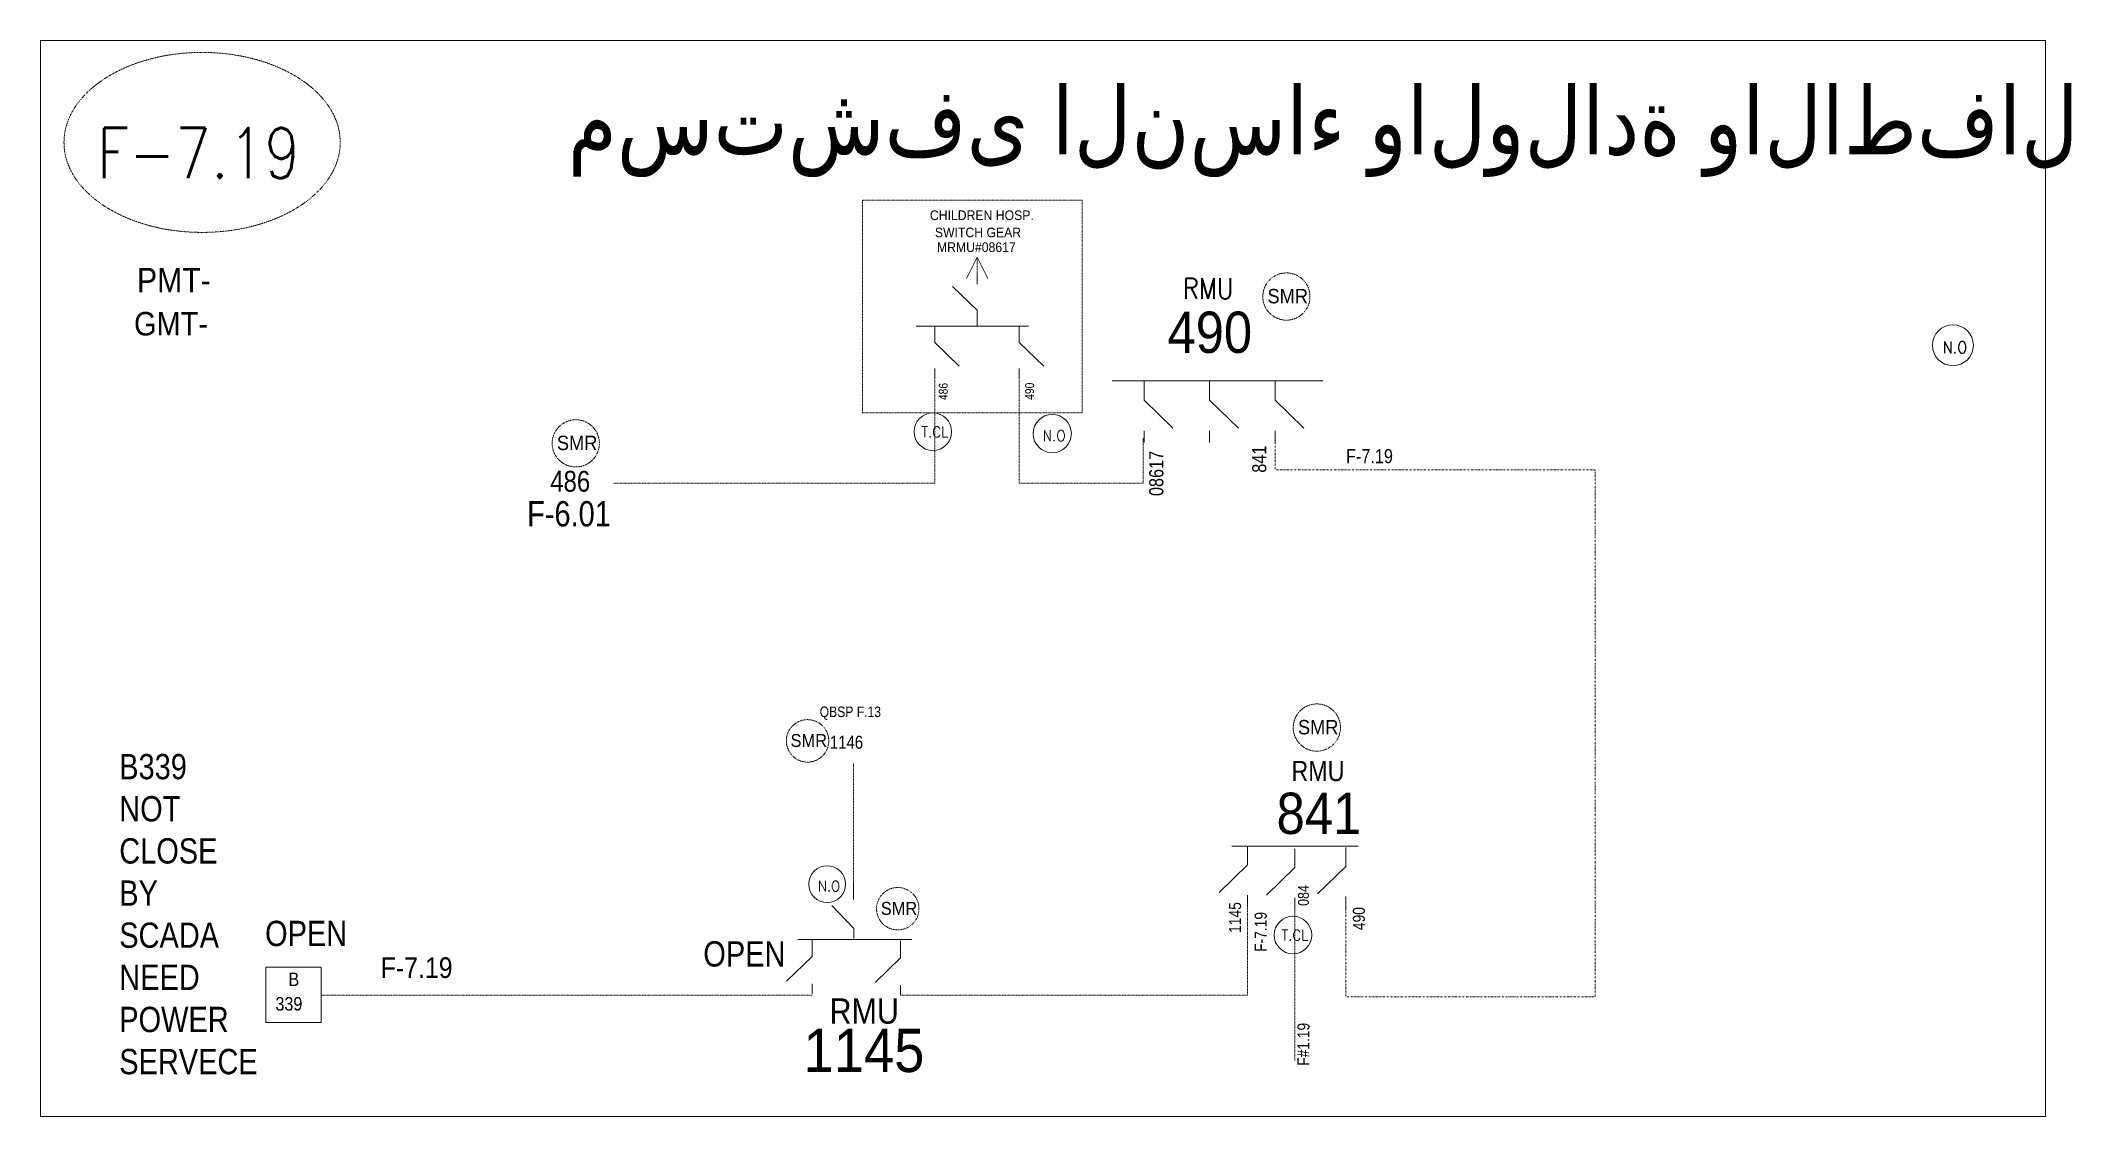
# Model space of a CAD drawing. Header units: metres. Extents: x 65984 to 144644, y -19036 to 23726.
# Drawn here: x 99607 to 100565, y 1771 to 2278 of the extents above; entities that cross this region are included whole.
import ezdxf
from ezdxf.enums import TextEntityAlignment as Align

# ---------------------------------------------------------------- set-up
doc = ezdxf.new("R2010")
doc.units = ezdxf.units.M
doc.header["$MEASUREMENT"] = 0
doc.linetypes.add('DGN Style 3', pattern=[0.013877, 0, -0.013877])
doc.linetypes.add('DGN Style 4', pattern=[1.6, 0.8, -0.4, 0, -0.4])
for name, color, linetype, lineweight in [('d_eos', 111, 'Continuous', 40), ('d_eos no', 121, 'Continuous', 40), ('d_switch', 95, 'Continuous', 40), ('d_tf no', 6, 'Continuous', 40), ('d_ug cable', 95, 'Continuous', 40), ('d_ug main line', 95, 'Continuous', 40), ('FDR  2  19', 172, 'Continuous', 40), ('FDR  4  02', 126, 'Continuous', 40), ('fedr no', 95, 'Continuous', 40), ('GRID STATION  04', 7, 'Continuous', 40), ('Level 37', 7, 'Continuous', 0), ('O H MAIN FEEDER', 4, 'Continuous', 100), ('SW N O', 114, 'Continuous', 30)]:
    doc.layers.add(name, color=color, linetype=linetype, lineweight=lineweight)
doc.styles.add('NASKHF', font='naskhf.shx', dxfattribs={"height": 8})
doc.styles.add('Style-Arial', font='arial.ttf')
doc.styles.add('Style-ENGINEERING', font='ENGINEERING.shx')
doc.styles.add('Style-msdefault', font='msdefault.shx')
doc.styles.add('Style-simplex', font='simplex.shx')
doc.styles.add('Style-STANDARD', font='STANDARD.shx')

msp = doc.modelspace()

# ---------------------------------------------------------------- texts
at = {"layer": 'd_eos no', "color": 2, "linetype": 'Continuous', "lineweight": 13, "style": 'Style-Arial', "width": 0.88}
for s, height, p in [('مستشفى النساء والولادة والاطفال', 32.1785, (99855.72, 2256.48)), ('841', 19.487, (100189.96, 1923.32))]:
    msp.add_text(s, height=height, dxfattribs=at).set_placement(p, align=Align.TOP_LEFT)
at = {"layer": 'd_eos no', "color": 7, "linetype": 'Continuous', "lineweight": 13, "style": 'Style-Arial', "width": 0.88}
for s, height, p in [('PMT-', 11.584, (99652.48, 2170.74)), ('GMT-', 11.098, (99651.1, 2149.97))]:
    msp.add_text(s, height=height, dxfattribs=at).set_placement(p, align=Align.TOP_LEFT)
at = {"layer": 'd_eos no', "color": 121, "linetype": 'Continuous', "lineweight": 13, "style": 'Style-Arial', "width": 0.88}
msp.add_text('490', height=19.487, dxfattribs=at).set_placement((100138.5, 2150.14), align=Align.TOP_LEFT)
at = {"layer": 'd_eos no', "color": 2, "linetype": 'Continuous', "lineweight": 140, "ltscale": 0.91459, "style": 'Style-Arial', "width": 0.9}
msp.add_text('1145', height=20.399, dxfattribs=at).set_placement((99966.85, 1811.98), align=Align.TOP_LEFT)
at = {"layer": 'd_switch', "color": 7, "linetype": 'Continuous', "lineweight": 13, "width": 0.857143}
for s, height, style, p in [('486', 4.223, 'Style-ENGINEERING', (100030.66, 2108.42)), ('490', 4.223, 'Style-ENGINEERING', (100071.37, 2108.55)), ('08617', 6.684, 'Style-ENGINEERING', (100129.91, 2063.16)), ('841', 6.684, 'Style-ENGINEERING', (100178.45, 2074.16)), ('1145', 5.69, 'Style-msdefault', (100167.55, 1857.19))]:
    msp.add_text(s, height=height, rotation=90, dxfattribs=dict(at, style=style)).set_placement(p, align=Align.TOP_LEFT)
at = {"layer": 'd_switch', "color": 55, "linetype": 'Continuous', "lineweight": 13, "style": 'Style-ENGINEERING', "width": 0.857143}
msp.add_text('F-7.19', height=6.684, dxfattribs=at).set_placement((100222.73, 2078.65))
at = {"layer": 'd_switch', "color": 7, "linetype": 'Continuous', "lineweight": 13, "style": 'Style-msdefault', "width": 0.857143}
for s, height, p in [('084', 5.121, (100200.08, 1879.73)), ('490', 5.69, (100225.95, 1869.38))]:
    msp.add_text(s, height=height, rotation=90, dxfattribs=at).set_placement(p, align=Align.TOP_RIGHT)
at = {"layer": 'd_switch', "color": 55, "linetype": 'Continuous', "lineweight": 13, "style": 'Style-msdefault', "width": 0.857143}
msp.add_text('F-7.19', height=5.69, rotation=90, dxfattribs=at).set_placement((100179.65, 1848.23), align=Align.TOP_LEFT)
at = {"layer": 'd_switch', "color": 2, "linetype": 'Continuous', "lineweight": 13, "style": 'Style-msdefault', "width": 0.9}
msp.add_text('F-7.19', height=9.744, dxfattribs=at).set_placement((99767.45, 1845.67), align=Align.TOP_LEFT)
at = {"layer": 'd_switch', "color": 55, "linetype": 'Continuous', "lineweight": 13, "style": 'Style-msdefault', "width": 0.857143}
msp.add_text('F#1.19', height=5.69, rotation=90, dxfattribs=at).set_placement((100199.8, 1814.8), align=Align.TOP_RIGHT)
at = {"layer": 'd_tf no', "color": 60, "lineweight": 13, "style": 'Style-msdefault', "width": 0.945946}
for s, height, p in [('CHILDREN HOSP.', 4.5558, (100026.48, 2197.84)), ('SWITCH GEAR', 4.5558, (100028.82, 2189.73)), ('MRMU#08617', 4.556, (100029.8, 2182.78))]:
    msp.add_text(s, height=height, dxfattribs=at).set_placement(p, align=Align.TOP_LEFT)
at = {"layer": 'd_tf no', "color": 1, "linetype": 'Continuous', "lineweight": 40, "style": 'Style-msdefault', "width": 0.945946}
for height, p in [(6.799, (100185.7, 2160.82)), (6.799, (99850.54, 2091.61)), (6.799, (100200.06, 1957.6)), (6.119, (99960.75, 1950.97)), (6.119, (100003.3, 1871.82))]:
    msp.add_text('SMR', height=height, dxfattribs=at).set_placement(p, align=Align.TOP_LEFT)
at = {"layer": 'fedr no', "color": 6, "linetype": 'Continuous', "lineweight": 13, "style": 'Style-STANDARD', "width": 0.909091}
msp.add_text('F-7.19', height=23.668, dxfattribs=at).set_placement((99681.47, 2224.9), align=Align.MIDDLE_CENTER)
at = {"layer": 'GRID STATION  04', "color": 3, "linetype": 'Continuous', "lineweight": 13, "style": 'Style-msdefault', "width": 0.888889}
for s, height, p in [('B', 6.39, (99723.95, 1838.51)), ('339', 6.389, (99717.8, 1826.95))]:
    msp.add_text(s, height=height, dxfattribs=at).set_placement(p, align=Align.TOP_LEFT)
at = {"layer": 'Level 37', "color": 121, "linetype": 'Continuous', "lineweight": 13, "style": 'Style-simplex', "width": 0.854701}
msp.add_text('RMU', height=9.73, dxfattribs=at).set_placement((100157.73, 2161.09), align=Align.MIDDLE_CENTER)
at = {"layer": 'Level 37', "color": 55, "linetype": 'Continuous', "lineweight": 13, "ltscale": 0.680484, "style": 'Style-msdefault', "width": 0.86}
msp.add_text('QBSP F.13', height=4.972, rotation=0.00037, dxfattribs=at).set_placement((100003.4, 1963.93), align=Align.TOP_RIGHT)
at = {"layer": 'Level 37', "color": 2, "linetype": 'Continuous', "lineweight": 13, "ltscale": 0.761224, "style": 'Style-msdefault', "width": 0.86}
msp.add_text('1146', height=6.129, rotation=0.00037, dxfattribs=at).set_placement((99994.96, 1950.15), align=Align.TOP_RIGHT)
at = {"layer": 'Level 37', "color": 2, "linetype": 'Continuous', "lineweight": 13, "style": 'Style-msdefault', "width": 0.86}
msp.add_text('RMU', height=9.549, rotation=0.00037, dxfattribs=at).set_placement((100222.01, 1938.3), align=Align.TOP_RIGHT)
at = {"layer": 'Level 37', "color": 2, "linetype": 'Continuous', "lineweight": 80, "ltscale": 0.876338, "style": 'Style-msdefault', "width": 0.9}
msp.add_text('RMU', height=11.935, dxfattribs=at).set_placement((99979.13, 1826.31), align=Align.TOP_LEFT)
at = {"layer": 'Level 37', "color": 2, "linetype": 'Continuous', "lineweight": 13, "ltscale": 1.571518, "insert": (99847.41, 2065.08), "char_height": 9.8429, "width": 46.5967, "attachment_point": 7, "rotation": 0.00379, "style": 'NASKHF'}
msp.add_mtext('\\Fmsdefault;\\H1x;\\W0.857143;486', dxfattribs=at)
at = {"layer": 'Level 37', "color": 55, "linetype": 'Continuous', "lineweight": 13, "ltscale": 1.79246, "insert": (99836.5, 2048.68), "char_height": 11.9186, "width": 56.4234, "attachment_point": 7, "rotation": 0.00379, "style": 'NASKHF'}
msp.add_mtext('\\Fmsdefault;\\H1x;\\W0.857143;F-6.01', dxfattribs=at)
at = {"layer": 'Level 37', "color": 160, "linetype": 'Continuous', "lineweight": 13, "ltscale": 1.79246, "char_height": 11.9186, "width": 56.4234, "attachment_point": 7, "rotation": 0.00379, "style": 'NASKHF'}
for s, insert in [('\\Fmsdefault;\\H1x;\\W0.857143;B339 NOT CLOSE BY SCADA NEED POWER SERVECE', (99644.13, 1790.39)), ('\\Fmsdefault;\\H1x;\\W0.857143;OPEN', (99712.91, 1850.82)), ('\\Fmsdefault;\\H1x;\\W0.857143;OPEN', (99919.6, 1841.17))]:
    msp.add_mtext(s, dxfattribs=dict(at, insert=insert))

# ---------------------------------------------------------------- blocks, each defined once
blk = doc.blocks.new('*U1271')
at = {"layer": 'd_eos', "color": 7, "linetype": 'Continuous', "lineweight": 13, "ltscale": 1.14735}
for p, q in [((-4.65, 11.34), (-11.44, 18.34)), ((0, 14.01), (0, -18.32)), ((-12.09, 11.34), (-14.91, 11.34)), ((0, 11.34), (-4.65, 11.34)), ((0, -0.8), (4.65, -0.8)), ((4.65, -0.8), (11.45, -7.81)), ((12.1, -0.8), (14.92, -0.8)), ((-4.65, -12.95), (-11.44, -5.95)), ((-12.09, -12.95), (-14.92, -12.95)), ((0, -12.95), (-4.65, -12.95))]:
    blk.add_line(p, q, dxfattribs=at)
blk = doc.blocks.new('*U3382')
at = {"layer": 'SW N O', "color": 3, "lineweight": 13}
blk.add_circle((0, 0), 16.8, dxfattribs=at)
at = {"layer": 'SW N O', "color": 3, "lineweight": 13, "insert": (1.7, -1.8), "char_height": 9.6, "attachment_point": 5, "line_spacing_factor": 0.6, "style": 'Style-STANDARD'}
blk.add_mtext('N.O', dxfattribs=at)
blk = doc.blocks.new('*U3900')
at = {"layer": 'SW N O', "color": 1, "lineweight": 13, "ltscale": 0.426762}
blk.add_circle((0, 0), 16.8, dxfattribs=at)
at = {"layer": 'SW N O', "color": 1, "lineweight": 13, "style": 'Style-STANDARD'}
blk.add_text('T.CL', height=9.6, dxfattribs=at).set_placement((1.7, -0.2), align=Align.MIDDLE_CENTER)
blk = doc.blocks.new('*U4041')
at = {"layer": 'd_eos', "color": 2, "linetype": 'Continuous', "lineweight": 13, "ltscale": 1.243946}
for p, q in [((-49.7, 14.53), (49.69, 14.54)), ((-34.6, 14.53), (-34.6, 5.47)), ((-3.7, 14.53), (-3.7, 5.47)), ((27.2, 14.54), (27.2, 5.47)), ((-34.6, 5.47), (-20.96, -7.77)), ((-3.7, 5.47), (9.94, -7.77)), ((27.2, 5.47), (40.84, -7.77)), ((-34.61, -9.04), (-34.61, -14.54)), ((-3.7, -9.03), (-3.7, -14.54)), ((27.2, -9.03), (27.2, -14.54))]:
    blk.add_line(p, q, dxfattribs=at)

# ---------------------------------------------------------------- linework, layer by layer
at = {"layer": 'd_eos', "color": 2, "linetype": 'Continuous', "lineweight": 13, "ltscale": 1.219067}
for p, q in [((100228.47, 1898.14), (100168.85, 1898.14)), ((100176.24, 1898.14), (100176.24, 1889.26)), ((100198.6, 1896.84), (100198.6, 1887.96)), ((100222.63, 1897.43), (100222.63, 1888.55)), ((100176.24, 1889.26), (100162.87, 1876.28)), ((100198.59, 1887.96), (100185.22, 1874.98)), ((100222.62, 1888.55), (100209.25, 1875.57)), ((100176.24, 1875.04), (100176.24, 1869.65)), ((100198.6, 1873.75), (100198.6, 1868.35)), ((100222.63, 1874.34), (100222.63, 1868.94))]:
    msp.add_line(p, q, dxfattribs=at)
at = {"layer": 'd_eos', "color": 2, "linetype": 'Continuous', "lineweight": 13, "ltscale": 1.097161}
for p, q in [((99990.39, 1881), (99990.39, 1873.01)), ((99990.65, 1859.34), (99990.65, 1854.48)), ((100017.88, 1854.05), (99964.21, 1854.05)), ((99970.87, 1854.05), (99970.87, 1846.06)), ((100012.62, 1853.41), (100012.62, 1845.42)), ((99970.87, 1846.06), (99958.84, 1834.37)), ((100012.61, 1845.42), (100000.58, 1833.74)), ((99970.87, 1833.26), (99970.87, 1828.41)), ((100012.62, 1832.63), (100012.61, 1827.77))]:
    msp.add_line(p, q, dxfattribs=at)
at = {"layer": 'd_eos', "color": 2, "linetype": 'Continuous', "lineweight": 13, "ltscale": 0.987445}
msp.add_line((99980.14, 1870.17), (99990.65, 1859.34), dxfattribs=at)
at = {"layer": 'd_ug cable', "color": 3, "linetype": 'DGN Style 3', "lineweight": 13}
for p, q in [((99990.39, 1937.29), (99990.39, 1878.18)), ((100198.6, 1868.93), (100198.6, 1797.06)), ((99970.87, 1827.82), (99739.19, 1827.82))]:
    msp.add_line(p, q, dxfattribs=at)
at = {"layer": 'd_ug cable', "color": 30, "linetype": 'DGN Style 3', "lineweight": 13, "flags": 128}
msp.add_lwpolyline([(100028.76, 2118.74), (100028.76, 2069.23), (99877.23, 2069.23)], dxfattribs=at)
at = {"layer": 'd_ug cable', "color": 60, "linetype": 'DGN Style 3', "lineweight": 13, "flags": 128}
msp.add_lwpolyline([(100068.64, 2118.74), (100068.64, 2069.23), (100127.06, 2069.23), (100127.06, 2090.46)], dxfattribs=at)
at = {"layer": 'd_ug cable', "color": 3, "linetype": 'DGN Style 3', "lineweight": 13, "flags": 128}
msp.add_lwpolyline([(100176.24, 1869.65), (100176.24, 1827.82), (100012.61, 1827.77)], dxfattribs=at)
at = {"layer": 'd_ug cable', "color": 2, "linetype": 'DGN Style 3', "lineweight": 13}
for centre, radius in [((100194.61, 2157.23), 11.13), ((99859.45, 2088.02), 11.13), ((100208.97, 1954.01), 11.13), ((99968.77, 1947.73), 10.01), ((100011.32, 1868.59), 10.01)]:
    msp.add_circle(centre, radius, dxfattribs=at)
at = {"layer": 'd_ug main line', "color": 60, "linetype": 'DGN Style 4', "lineweight": 13, "flags": 128}
msp.add_lwpolyline([(100222.63, 1868.94), (100222.63, 1827.08), (100340.29, 1827.08), (100340.29, 2075.59), (100189.27, 2075.59), (100189.27, 2088.4)], dxfattribs=at)
at = {"layer": 'FDR  2  19', "color": 60, "linetype": 'DGN Style 3', "lineweight": 13}
msp.add_line((100048.7, 2165.24), (100048.7, 2175.06), dxfattribs=at)
at = {"layer": 'FDR  2  19', "color": 60, "linetype": 'Continuous', "lineweight": 13, "flags": 128}
msp.add_lwpolyline([(100043.66, 2165.72), (100048.7, 2175.8), (100053.75, 2165.72)], dxfattribs=at)
at = {"layer": 'FDR  4  02', "color": 231, "linetype": 'DGN Style 3', "lineweight": 13, "flags": 128}
msp.add_lwpolyline([(100098.21, 2102.35), (99994.66, 2102.35), (99994.66, 2202.64), (100098.21, 2202.64)], close=True, dxfattribs=at)
at = {"layer": 'fedr no', "color": 82, "linetype": 'DGN Style 3', "lineweight": 13, "true_color": 0x1dc70e}
msp.add_ellipse((99683.21, 2229.9), major_axis=(65.15, 0), ratio=0.651175, dxfattribs=at)
at = {"layer": 'GRID STATION  04', "color": 3, "linetype": 'Continuous', "lineweight": 13, "ltscale": 1.112003, "flags": 128}
msp.add_lwpolyline([(99739.3, 1815), (99739.3, 1841.08), (99713.22, 1841.08), (99713.22, 1815)], close=True, dxfattribs=at)
at = {"layer": 'O H MAIN FEEDER', "color": 140, "linetype": 'Continuous', "lineweight": 13, "flags": 128}
msp.add_lwpolyline([(99607.04, 2277.89), (100552.67, 2277.89), (100552.67, 1770.7), (99607.04, 1770.7)], close=True, dxfattribs=at)

# ---------------------------------------------------------------- block references
at = {"layer": 'd_eos', "color": 7, "linetype": 'Continuous', "lineweight": 13, "ltscale": 1.14735, "extrusion": (0, 0, -1), "xscale": 1.641968990412013, "yscale": 1.641968990412013, "zscale": 1.641968990412013, "rotation": 90.00000000000004}
msp.add_blockref('*U1271', (-100050.02, 2143.23), dxfattribs=at)
at = {"layer": 'd_eos', "color": 2, "linetype": 'Continuous', "lineweight": 13, "ltscale": 1.243946}
msp.add_blockref('*U4041', (100162.07, 2102.93), dxfattribs=at)
at = {"layer": 'SW N O', "color": 3, "lineweight": 13, "rotation": 359.9999999999999}
for p, xscale, yscale, zscale in [((100508.97, 2134.26), 0.5737067800521246, 0.5737067800521246, 0.5737067800521246), ((99978.02, 1880.17), 0.5163361020469122, 0.5163361020469122, 0.5163361020469122)]:
    msp.add_blockref('*U3382', p, dxfattribs=dict(at, xscale=xscale, yscale=yscale, zscale=zscale))
at = {"layer": 'SW N O', "color": 1, "lineweight": 13, "xscale": 0.5273962254966671, "yscale": 0.5273962254966671, "zscale": 0.5273962254966671}
for p in [(100027.87, 2093.51), (100197.71, 1856.19)]:
    msp.add_blockref('*U3900', p, dxfattribs=at)
at = {"layer": 'SW N O', "color": 3, "lineweight": 13, "xscale": 0.537269126595132, "yscale": 0.537269126595132, "zscale": 0.537269126595132}
msp.add_blockref('*U3382', (100084.17, 2092.6), dxfattribs=at)

msp.set_redraw_order([(e.dxf.handle, doc.entitydb.next_handle()) for e in msp.query("TEXT MTEXT ATTDEF DIMENSION ARC_DIMENSION")])  # texts and dimensions are drawn at this point

doc.saveas('drawing.dxf')
